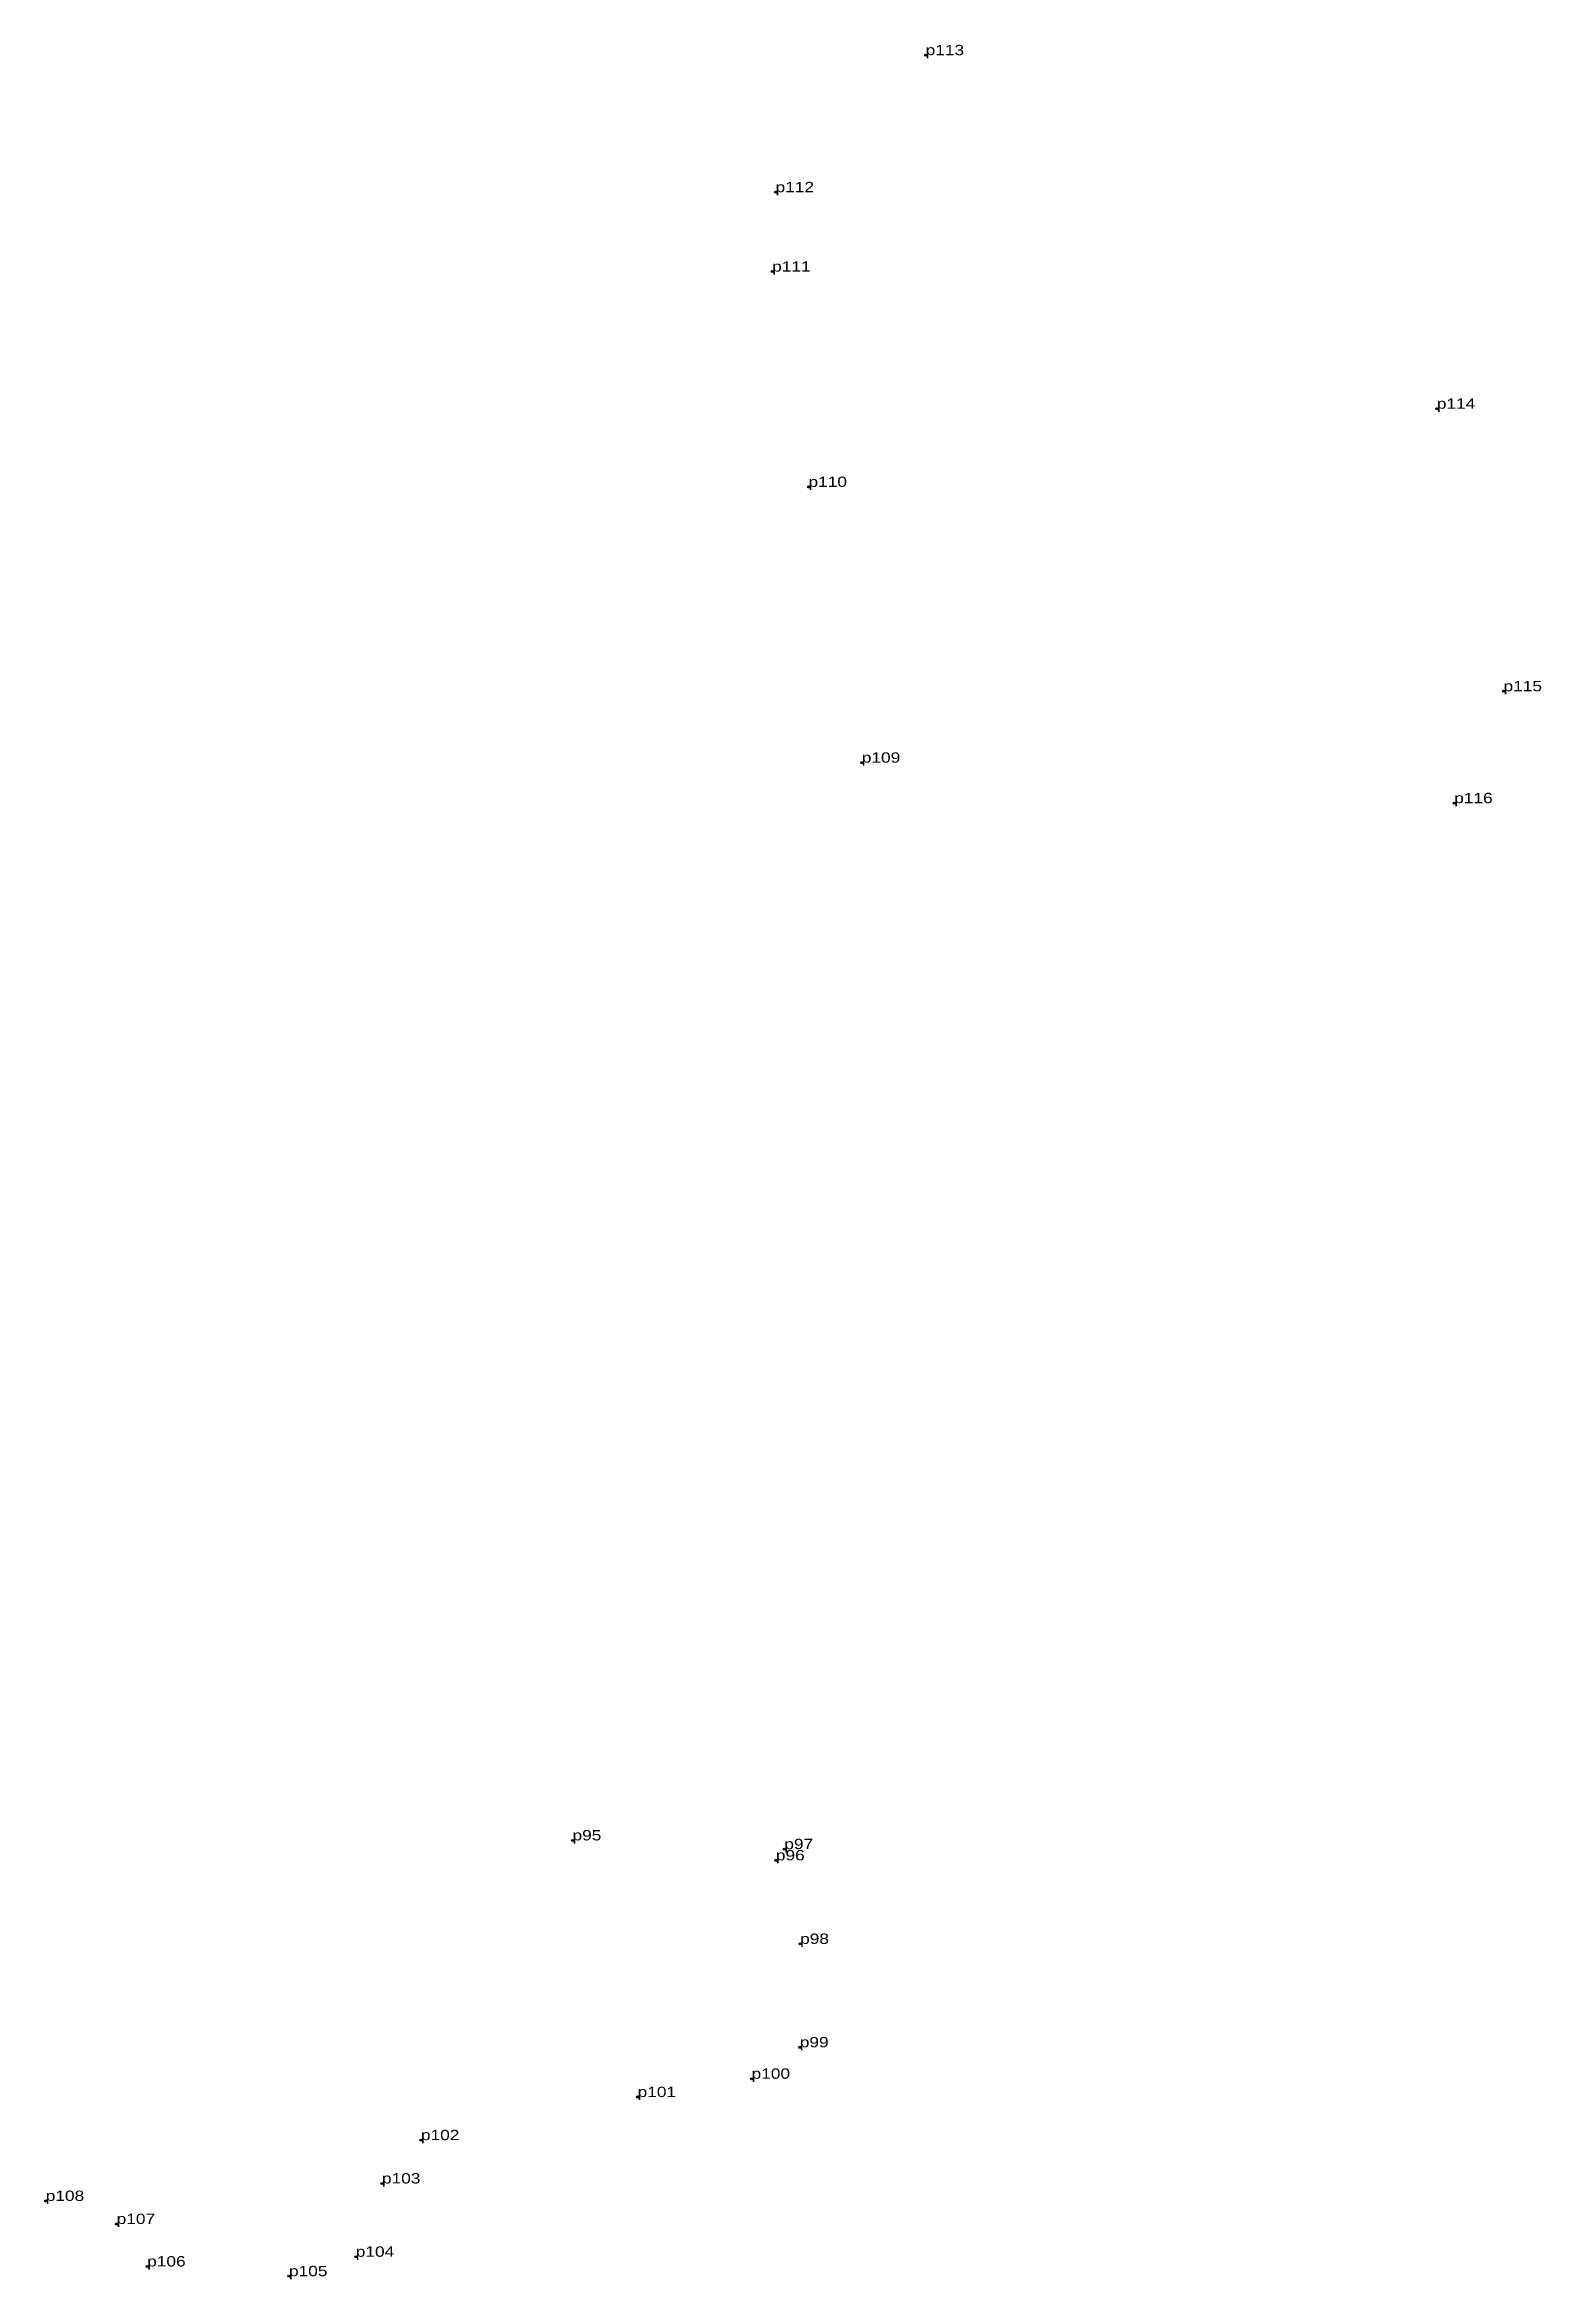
# Model space of a CAD drawing. Header units: metres. Extents: x 540515 to 554438, y 1835418 to 1840514.
# Drawn here: x 546643.9 to 546904.3, y 1837484.5 to 1837873.2 of the extents above; entities that cross this region are included whole.
import ezdxf

# ---------------------------------------------------------------- set-up
doc = ezdxf.new("R2010")
doc.units = ezdxf.units.M
doc.header["$LTSCALE"] = 0.72
doc.header["$PDMODE"] = 32
doc.header["$PDSIZE"] = 0.36
doc.layers.add('12', color=7, linetype='Continuous')
doc.layers.add('7', color=7, linetype='Continuous')

msp = doc.modelspace()

# ---------------------------------------------------------------- texts
at = {"layer": '12', "width": 1.25}
for s, p in [('p113', (546797.2, 1837871.42)), ('p112', (546771.09, 1837847.58)), ('p111', (546770.5, 1837833.77)), ('p114', (546886.14, 1837809.91)), ('p110', (546776.82, 1837796.3)), ('p115', (546897.75, 1837760.76)), ('p109', (546786.09, 1837748.33)), ('p116', (546889.16, 1837741.28)), ('p95', (546735.76, 1837560.82)), ('p97', (546772.61, 1837559.3)), ('p96', (546771.14, 1837557.35)), ('p98', (546775.36, 1837542.81)), ('p99', (546775.3, 1837524.82)), ('p101', (546747.09, 1837516.17)), ('p100', (546766.92, 1837519.35)), ('p102', (546709.39, 1837508.67)), ('p103', (546702.61, 1837501.13)), ('p108', (546644.11, 1837498.09)), ('p107', (546656.45, 1837494.08)), ('p106', (546661.76, 1837486.69)), ('p105', (546686.43, 1837485)), ('p104', (546698.05, 1837488.38))]:
    msp.add_text(s, height=1.8, dxfattribs=at).set_placement(p)

# ---------------------------------------------------------------- linework, layer by layer
at = {"layer": '7'}
for p in [(546797.2, 1837871.42), (546771.09, 1837847.58), (546770.5, 1837833.77), (546886.14, 1837809.91), (546776.82, 1837796.3), (546897.75, 1837760.76), (546786.09, 1837748.33), (546889.16, 1837741.28), (546735.76, 1837560.82), (546771.14, 1837557.35), (546772.61, 1837559.3), (546775.36, 1837542.81), (546775.3, 1837524.82), (546766.92, 1837519.35), (546747.09, 1837516.17), (546709.39, 1837508.67), (546644.11, 1837498.09), (546702.61, 1837501.13), (546656.45, 1837494.08), (546661.76, 1837486.69), (546698.05, 1837488.38), (546686.43, 1837485)]:
    msp.add_point(p, dxfattribs=at)

msp.set_redraw_order([(e.dxf.handle, doc.entitydb.next_handle()) for e in msp.query("TEXT MTEXT ATTDEF DIMENSION ARC_DIMENSION")])  # texts and dimensions are drawn at this point

doc.saveas('drawing.dxf')
